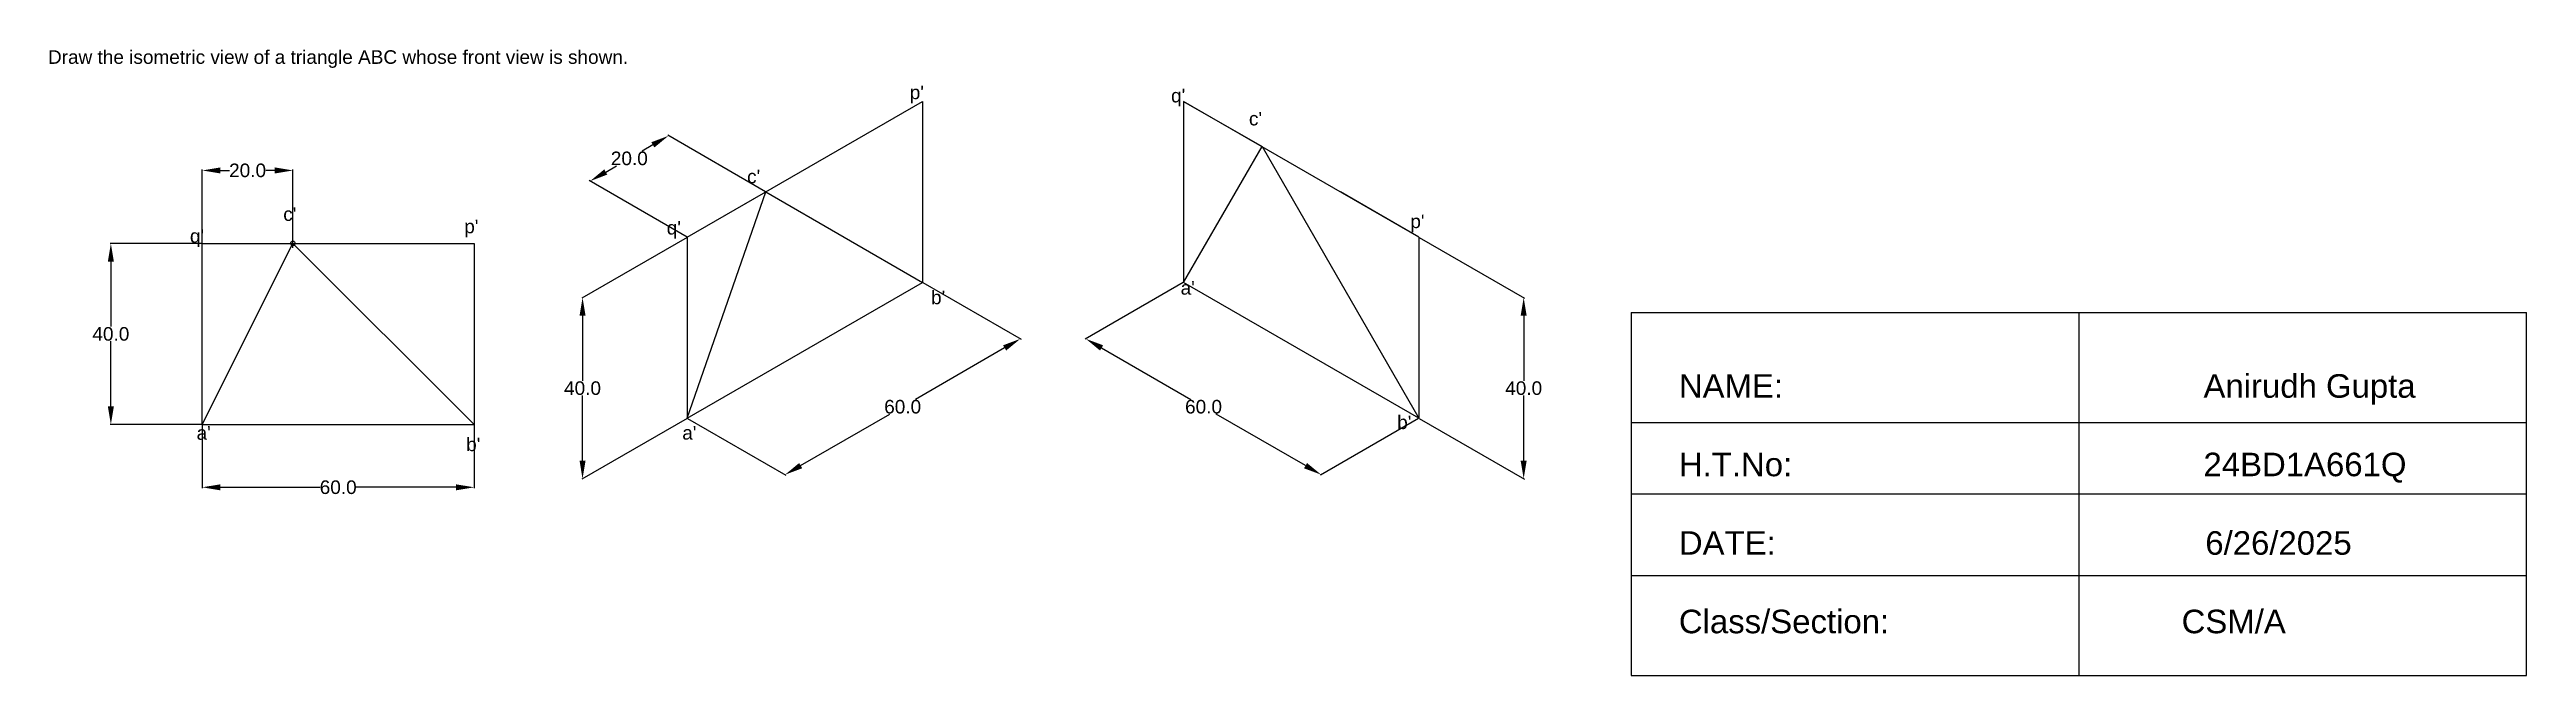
# Model space of a CAD drawing. Header units: millimetres. Extents: x 49 to 4311, y 158 to 1129.
# Drawn here: x 3765 to 4311, y 341 to 479 of the extents above; entities that cross this region are included whole.
import ezdxf

# ---------------------------------------------------------------- set-up
doc = ezdxf.new("R2010")
doc.units = ezdxf.units.MM
doc.header["$MEASUREMENT"] = 0
doc.header["$PDMODE"] = 34
doc.styles.get("Standard").update_dxf_attribs({"font": 'arial.ttf'})
doc.dimstyles.get("Standard").update_dxf_attribs({"dimtxt": 3, "dimasz": 4, "dimexe": 0.18, "dimexo": 0.0625, "dimgap": 0.09, "dimtad": 0, "dimtih": 1, "dimtoh": 1, "dimdec": 1, "dimzin": 0, "dimdsep": 46, "dimtxsty": 'Standard', "dimcen": 0.09, "dimclrd": 6, "dimclre": 3, "dimadec": 0, "dimazin": 0, "dimtfac": 1, "dimtdec": 1, "dimtofl": 0, "dimtmove": 0, "dimatfit": 3, "dimfxl": 1, "dimtolj": 1, "dimtzin": 0, "dimarcsym": 1})

msp = doc.modelspace()

# ---------------------------------------------------------------- texts
for s, p in [("p'", (3954.505, 468.479)), ("q'", (4012.205, 467.768)), ("c'", (4029.397, 462.684)), ("c'", (3918.597, 449.899)), ("c'", (3816.188, 441.603)), ("p'", (4065.019, 440.009)), ("q'", (3795.578, 436.77)), ("p'", (3856.146, 438.871)), ("q'", (3900.857, 438.58)), ("a'", (4014.31, 425.31)), ("b'", (3959.208, 423.204)), ("a'", (3797.05, 393.273)), ("b'", (3856.567, 390.751)), ("a'", (3904.277, 393.305)), ("b'", (4062.131, 395.622))]:
    msp.add_text(s, height=3).set_placement(p)
at = {"attachment_point": 1}
for s, width, gutter_width, heights, insert, char_height in [('Draw the isometric view of a triangle ABC whose front view is shown.', 170.2562, 1, [10.111], (3764.239, 479.284), 3), ('NAME:                                              Anirudh Gupta\\P\\PH.T.No:                                             24BD1A661Q\\P\\PDATE:                                               6/26/2025\\P\\PClass/Section:                                CSM/A', 175.89946, 12.5, [0], (4124.312, 407.75), 5.2)]:
    msp.add_mtext_dynamic_manual_height_columns(s, width=width, gutter_width=gutter_width, heights=heights, dxfattribs=dict(at, insert=insert, char_height=char_height))

# ---------------------------------------------------------------- blocks, each defined once
blk = doc.blocks.new('*D19')
at = {"color": 3, "lineweight": -2, "transparency": 16777216}
for p, q in [((3798.31, 396.57), (3798.31, 382.59)), ((3858.31, 396.57), (3858.31, 382.59))]:
    blk.add_line(p, q, dxfattribs=at)
at = {"color": 6, "lineweight": -2, "transparency": 16777216}
for p, q in [((3802.31, 382.77), (3824.32, 382.77)), ((3854.31, 382.77), (3832.3, 382.77))]:
    blk.add_line(p, q, dxfattribs=at)
at = {"color": 6, "transparency": 16777216}
for points in [[(3802.31, 383.43), (3802.31, 382.1), (3798.31, 382.77)], [(3854.31, 383.43), (3854.31, 382.1), (3858.31, 382.77)]]:
    blk.add_solid(points, dxfattribs=at)
at = {"layer": 'Defpoints', "color": 0, "transparency": 16777216}
for p in [(3798.31, 396.63), (3858.31, 396.63), (3858.31, 382.77)]:
    blk.add_point(p, dxfattribs=at)
at = {"color": 0, "transparency": 16777216, "insert": (3828.31, 382.77), "char_height": 3, "attachment_point": 5}
blk.add_mtext('\\A1;60.0', dxfattribs=at)
blk = doc.blocks.new('*D20')
at = {"color": 3, "lineweight": -2, "transparency": 16777216}
for p, q in [((3798.25, 436.63), (3777.94, 436.63)), ((3798.25, 396.63), (3777.94, 396.63))]:
    blk.add_line(p, q, dxfattribs=at)
at = {"color": 6, "lineweight": -2, "transparency": 16777216}
for p, q in [((3778.12, 432.63), (3778.12, 418.26)), ((3778.12, 400.63), (3778.12, 415.01))]:
    blk.add_line(p, q, dxfattribs=at)
at = {"color": 6, "transparency": 16777216}
for points in [[(3777.46, 432.63), (3778.79, 432.63), (3778.12, 436.63)], [(3777.46, 400.63), (3778.79, 400.63), (3778.12, 396.63)]]:
    blk.add_solid(points, dxfattribs=at)
at = {"layer": 'Defpoints', "color": 0, "transparency": 16777216}
for p in [(3778.12, 436.63), (3798.31, 436.63), (3798.31, 396.63)]:
    blk.add_point(p, dxfattribs=at)
at = {"color": 0, "transparency": 16777216, "insert": (3778.12, 416.63), "char_height": 3, "attachment_point": 5}
blk.add_mtext('\\A1;40.0', dxfattribs=at)
blk = doc.blocks.new('*D21')
at = {"color": 3, "lineweight": -2, "transparency": 16777216}
for p, q in [((3798.31, 436.7), (3798.31, 452.92)), ((3818.31, 436.7), (3818.31, 452.92))]:
    blk.add_line(p, q, dxfattribs=at)
at = {"color": 6, "lineweight": -2, "transparency": 16777216}
for p, q in [((3802.31, 452.74), (3804.31, 452.74)), ((3814.31, 452.74), (3812.32, 452.74))]:
    blk.add_line(p, q, dxfattribs=at)
at = {"color": 6, "transparency": 16777216}
for points in [[(3802.31, 453.41), (3802.31, 452.07), (3798.31, 452.74)], [(3814.31, 453.41), (3814.31, 452.07), (3818.31, 452.74)]]:
    blk.add_solid(points, dxfattribs=at)
at = {"layer": 'Defpoints', "color": 0, "transparency": 16777216}
for p in [(3818.31, 452.74), (3798.31, 436.63), (3818.31, 436.63)]:
    blk.add_point(p, dxfattribs=at)
at = {"color": 0, "transparency": 16777216, "insert": (3808.31, 452.74), "char_height": 3, "attachment_point": 5}
blk.add_mtext('\\A1;20.0', dxfattribs=at)
blk = doc.blocks.new('*D22')
at = {"color": 3, "lineweight": -2, "transparency": 16777216}
for p, q in [((3922.65, 448.04), (3901.07, 460.5)), ((3905.33, 438.04), (3883.75, 450.5))]:
    blk.add_line(p, q, dxfattribs=at)
at = {"color": 6, "lineweight": -2, "transparency": 16777216}
for p, q in [((3897.78, 458.39), (3895.4, 457.02)), ((3887.39, 452.39), (3889.78, 453.77))]:
    blk.add_line(p, q, dxfattribs=at)
at = {"color": 6, "transparency": 16777216}
for points in [[(3897.45, 458.97), (3898.12, 457.82), (3901.25, 460.39)], [(3887.06, 452.97), (3887.72, 451.82), (3883.93, 450.39)]]:
    blk.add_solid(points, dxfattribs=at)
at = {"layer": 'Defpoints', "color": 0, "transparency": 16777216}
for p in [(3883.93, 450.39), (3922.71, 448), (3905.39, 438)]:
    blk.add_point(p, dxfattribs=at)
at = {"color": 0, "transparency": 16777216, "insert": (3892.59, 455.39), "char_height": 3, "attachment_point": 5}
blk.add_mtext('\\A1;20.0', dxfattribs=at)
blk = doc.blocks.new('*D23')
at = {"color": 3, "lineweight": -2, "transparency": 16777216}
for p, q in [((3957.41, 427.97), (3979.1, 415.45)), ((3905.45, 397.97), (3927.14, 385.45))]:
    blk.add_line(p, q, dxfattribs=at)
at = {"color": 6, "lineweight": -2, "transparency": 16777216}
for p, q in [((3975.46, 413.55), (3955.75, 402.17)), ((3930.42, 387.55), (3950.13, 398.93))]:
    blk.add_line(p, q, dxfattribs=at)
at = {"color": 6, "transparency": 16777216}
for points in [[(3975.12, 414.13), (3975.79, 412.97), (3978.92, 415.55)], [(3930.09, 388.13), (3930.76, 386.97), (3926.96, 385.55)]]:
    blk.add_solid(points, dxfattribs=at)
at = {"layer": 'Defpoints', "color": 0, "transparency": 16777216}
for p in [(3957.35, 428), (3978.92, 415.55), (3905.39, 398)]:
    blk.add_point(p, dxfattribs=at)
at = {"color": 0, "transparency": 16777216, "insert": (3952.94, 400.55), "char_height": 3, "attachment_point": 5}
blk.add_mtext('\\A1;60.0', dxfattribs=at)
blk = doc.blocks.new('*D16')
at = {"color": 3, "lineweight": -2, "transparency": 16777216}
for p, q in [((3905.33, 437.97), (3882.08, 424.55)), ((3905.33, 397.97), (3882.08, 384.55))]:
    blk.add_line(p, q, dxfattribs=at)
at = {"color": 6, "lineweight": -2, "transparency": 16777216}
for p, q in [((3882.26, 420.65), (3882.26, 406.27)), ((3882.26, 388.65), (3882.26, 403.03))]:
    blk.add_line(p, q, dxfattribs=at)
at = {"color": 6, "transparency": 16777216}
for points in [[(3881.6, 420.65), (3882.93, 420.65), (3882.26, 424.65)], [(3881.6, 388.65), (3882.93, 388.65), (3882.26, 384.65)]]:
    blk.add_solid(points, dxfattribs=at)
at = {"layer": 'Defpoints', "color": 0, "transparency": 16777216}
for p in [(3905.39, 438), (3882.26, 424.65), (3905.39, 398)]:
    blk.add_point(p, dxfattribs=at)
at = {"color": 0, "transparency": 16777216, "insert": (3882.26, 404.65), "char_height": 3, "attachment_point": 5}
blk.add_mtext('\\A1;40.0', dxfattribs=at)
blk = doc.blocks.new('*D17')
at = {"color": 3, "lineweight": -2, "transparency": 16777216}
for p, q in [((4014.9, 427.97), (3993.21, 415.45)), ((4066.86, 397.97), (4045.17, 385.45))]:
    blk.add_line(p, q, dxfattribs=at)
at = {"color": 6, "lineweight": -2, "transparency": 16777216}
for p, q in [((3996.85, 413.55), (4016.56, 402.17)), ((4041.89, 387.55), (4022.18, 398.93))]:
    blk.add_line(p, q, dxfattribs=at)
at = {"color": 6, "transparency": 16777216}
for points in [[(3997.19, 414.13), (3996.52, 412.97), (3993.39, 415.55)], [(4042.22, 388.13), (4041.55, 386.97), (4045.35, 385.55)]]:
    blk.add_solid(points, dxfattribs=at)
at = {"layer": 'Defpoints', "color": 0, "transparency": 16777216}
for p in [(4014.96, 428), (3993.39, 415.55), (4066.92, 398)]:
    blk.add_point(p, dxfattribs=at)
at = {"color": 0, "transparency": 16777216, "insert": (4019.37, 400.55), "char_height": 3, "attachment_point": 5}
blk.add_mtext('\\A1;60.0', dxfattribs=at)
blk = doc.blocks.new('*D18')
at = {"color": 3, "lineweight": -2, "transparency": 16777216}
for p, q in [((4066.98, 437.97), (4090.23, 424.55)), ((4066.98, 397.97), (4090.23, 384.55))]:
    blk.add_line(p, q, dxfattribs=at)
at = {"color": 6, "lineweight": -2, "transparency": 16777216}
for p, q in [((4090.05, 420.65), (4090.05, 406.27)), ((4090.05, 388.65), (4090.05, 403.03))]:
    blk.add_line(p, q, dxfattribs=at)
at = {"color": 6, "transparency": 16777216}
for points in [[(4089.38, 420.65), (4090.71, 420.65), (4090.05, 424.65)], [(4089.38, 388.65), (4090.71, 388.65), (4090.05, 384.65)]]:
    blk.add_solid(points, dxfattribs=at)
at = {"layer": 'Defpoints', "color": 0, "transparency": 16777216}
for p in [(4066.92, 438), (4090.05, 424.65), (4066.92, 398)]:
    blk.add_point(p, dxfattribs=at)
at = {"color": 0, "transparency": 16777216, "insert": (4090.05, 404.65), "char_height": 3, "attachment_point": 5}
blk.add_mtext('\\A1;40.0', dxfattribs=at)

# ---------------------------------------------------------------- dimensions: what is measured, and where the dimension line sits
for p1, p2, distance, picture, middle in [((3922.709, 448.002), (3905.389, 438.002), -21.463, '*D22', (3892.586, 455.394)), ((3905.389, 398.002), (3957.351, 428.002), -21.569, '*D23', (3952.939, 400.549)), ((4066.92, 398.002), (4014.958, 428.002), 21.569, '*D17', (4019.37, 400.549))]:
    dim = msp.add_aligned_dim(p1=p1, p2=p2, distance=distance, dimstyle='Standard')
    dim.commit()
    dim.dimension.update_dxf_attribs({"geometry": picture, "text_midpoint": middle})
for base, p1, p2, picture, middle in [((3818.312, 452.74), (3798.312, 436.635), (3818.312, 436.635), '*D21', (3808.312, 452.74)), ((3858.312, 382.766), (3798.312, 396.635), (3858.312, 396.635), '*D19', (3828.312, 382.766))]:
    dim = msp.add_linear_dim(base=base, p1=p1, p2=p2, dimstyle='Standard')
    dim.commit()
    dim.dimension.update_dxf_attribs({"geometry": picture, "text_midpoint": middle})
for base, p1, p2, picture, middle in [((3882.262, 424.65), (3905.389, 398.002), (3905.389, 438.002), '*D16', (3882.262, 404.65)), ((4090.047, 424.65), (4066.92, 398.002), (4066.92, 438.002), '*D18', (4090.047, 404.65)), ((3778.123, 436.635), (3798.312, 396.635), (3798.312, 436.635), '*D20', (3778.123, 416.635))]:
    dim = msp.add_linear_dim(base=base, p1=p1, p2=p2, angle=90, dimstyle='Standard')
    dim.commit()
    dim.dimension.update_dxf_attribs({"geometry": picture, "text_midpoint": middle})

# ---------------------------------------------------------------- linework, layer by layer
for p, q in [((3905.389, 438.002), (3957.351, 468.002)), ((3957.351, 468.002), (3957.351, 428.002)), ((4066.92, 438.002), (4014.958, 468.002)), ((4014.958, 468.002), (4014.958, 428.002)), ((4014.958, 468.002), (4032.279, 458.002)), ((4014.958, 428.002), (4032.279, 458.002)), ((4032.279, 458.002), (4066.92, 398.002)), ((3905.389, 438.002), (3922.709, 448.002)), ((3905.389, 398.002), (3922.709, 448.002)), ((3922.709, 448.002), (3957.351, 428.002)), ((4066.92, 438.002), (4049.6, 448.002)), ((3905.389, 438.002), (3905.389, 398.002)), ((4066.92, 438.002), (4066.92, 398.002)), ((3798.312, 396.635), (3798.312, 436.635)), ((3798.312, 436.635), (3858.312, 436.635)), ((3798.312, 436.635), (3818.312, 436.635)), ((3798.312, 396.635), (3818.312, 436.635)), ((3818.312, 436.635), (3858.312, 396.635)), ((3858.312, 436.635), (3858.312, 396.635)), ((3905.389, 398.002), (3957.351, 428.002)), ((4066.92, 398.002), (4014.958, 428.002)), ((4113.783, 421.403), (4113.783, 341.215)), ((4113.783, 421.403), (4311.451, 421.403)), ((4212.617, 421.403), (4212.617, 341.215)), ((4311.451, 341.215), (4311.451, 421.403)), ((3798.312, 396.635), (3858.312, 396.635)), ((4113.783, 397.047), (4311.451, 397.047)), ((4113.783, 381.309), (4311.451, 381.309)), ((4113.783, 363.323), (4311.451, 363.323)), ((4113.783, 341.215), (4311.451, 341.215))]:
    msp.add_line(p, q)
msp.add_point((3818.312, 436.635))

msp.set_redraw_order([(e.dxf.handle, doc.entitydb.next_handle()) for e in msp.query("TEXT MTEXT ATTDEF DIMENSION ARC_DIMENSION")])  # texts and dimensions are drawn at this point

doc.saveas('drawing.dxf')
